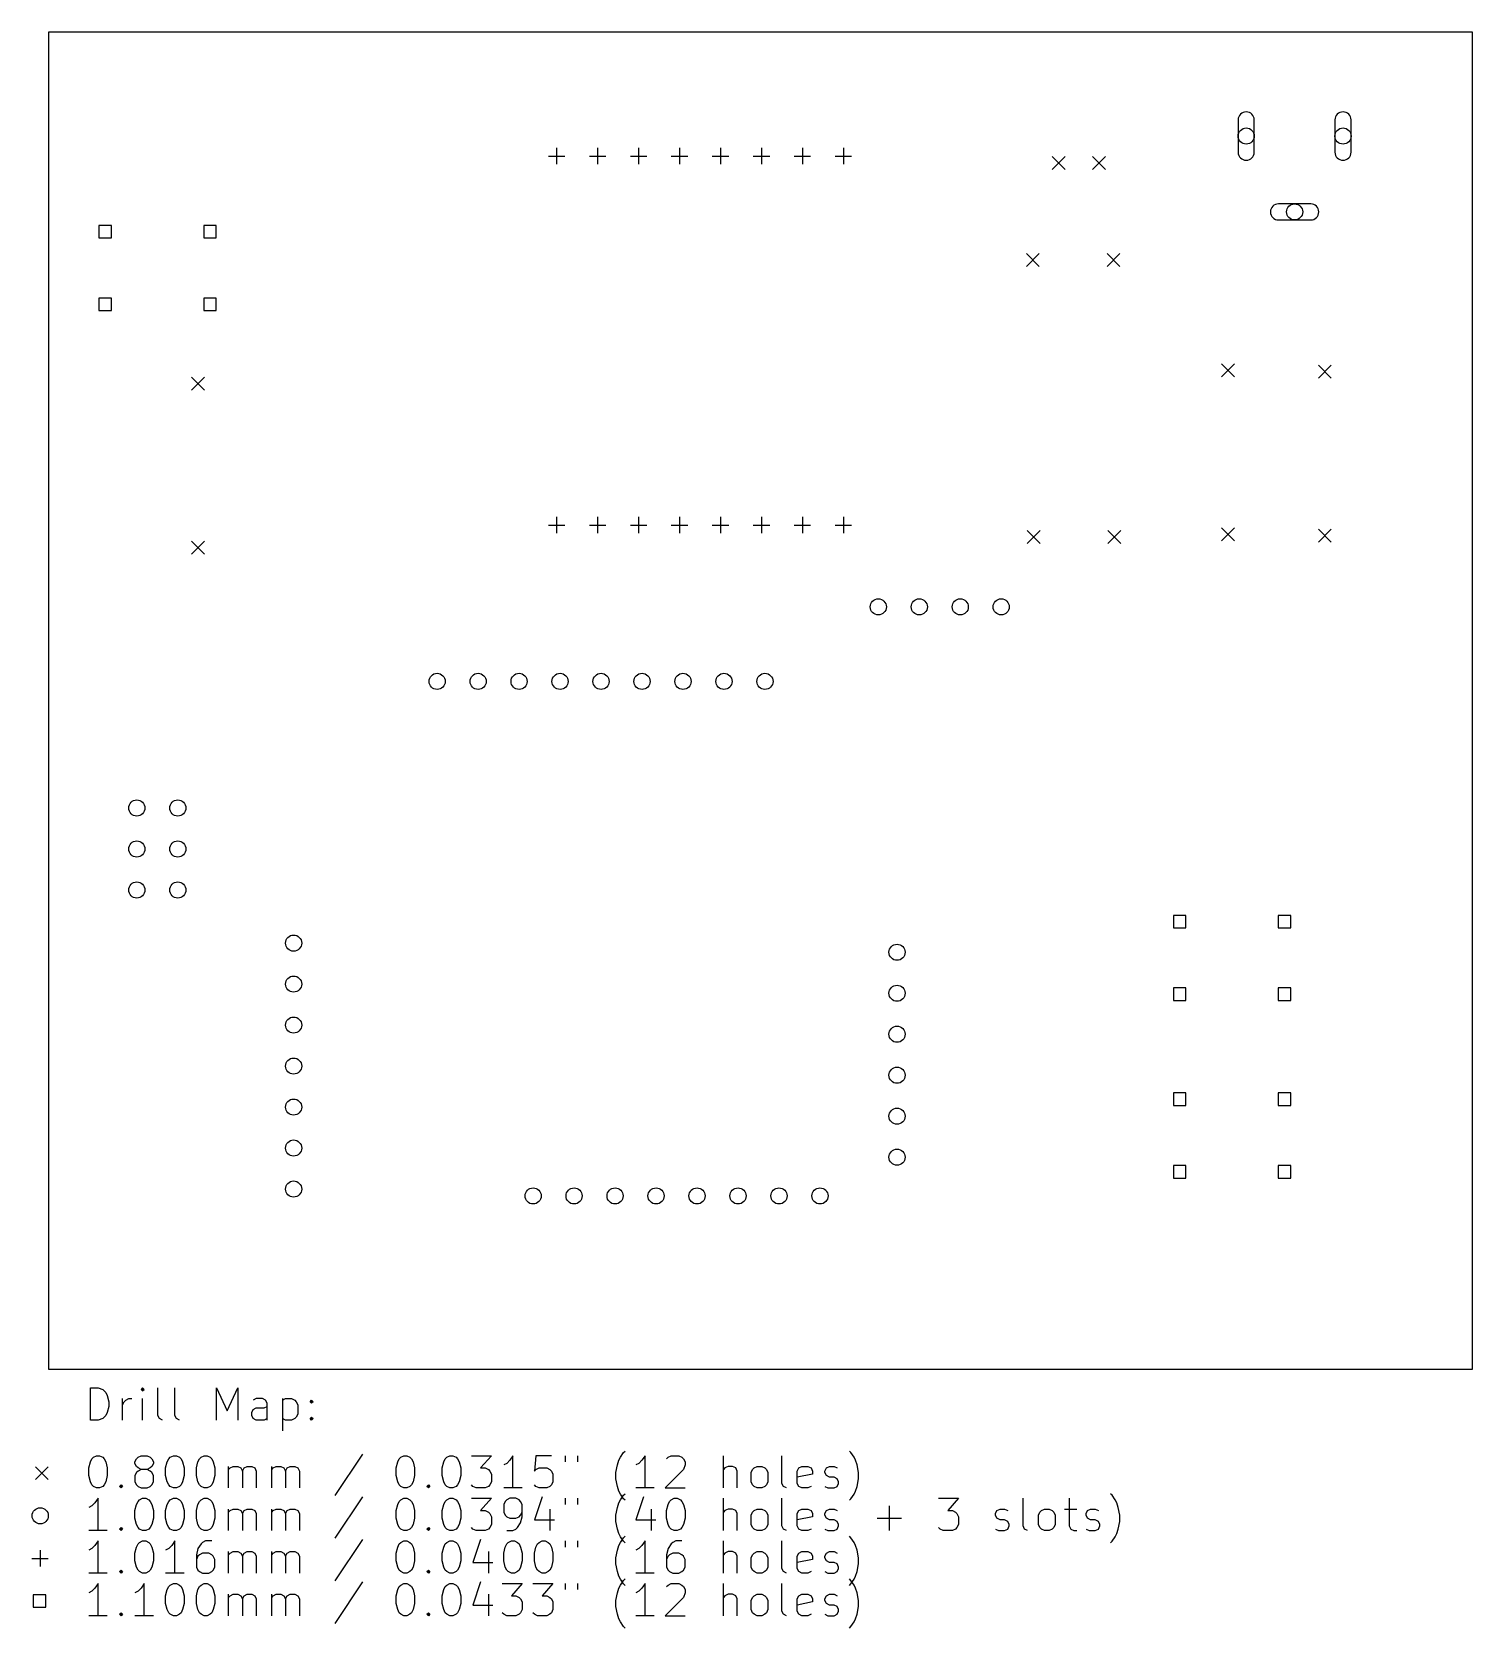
# Model space of a CAD drawing. Extents: x 48.1 to 137.3, y -181.6 to -82.7.
import ezdxf

# ---------------------------------------------------------------- set-up
doc = ezdxf.new("R2010")
doc.units = 0
doc.layers.add('BLACK', color=7, linetype='CONTINUOUS')

msp = doc.modelspace()

# ---------------------------------------------------------------- linework, layer by layer
at = {"layer": 'BLACK', "linetype": 'CONTINUOUS'}
for p, q in [((49.1, -82.7), (137.325, -82.7)), ((49.1, -165.575), (49.1, -82.7)), ((137.325, -82.7), (137.325, -165.575)), ((122.825, -88.1525), (122.825, -90.1525)), ((123.825, -90.1525), (123.825, -88.1525)), ((128.825, -88.1525), (128.825, -90.1525)), ((129.825, -90.1525), (129.825, -88.1525)), ((80.58, -89.887), (80.58, -90.903)), ((83.12, -89.887), (83.12, -90.903)), ((85.66, -89.887), (85.66, -90.903)), ((88.2, -89.887), (88.2, -90.903)), ((90.74, -89.887), (90.74, -90.903)), ((93.28, -89.887), (93.28, -90.903)), ((95.82, -89.887), (95.82, -90.903)), ((98.36, -89.887), (98.36, -90.903)), ((80.072, -90.395), (81.088, -90.395)), ((82.612, -90.395), (83.628, -90.395)), ((85.152, -90.395), (86.168, -90.395)), ((87.692, -90.395), (88.708, -90.395)), ((90.232, -90.395), (91.248, -90.395)), ((92.772, -90.395), (93.788, -90.395)), ((95.312, -90.395), (96.328, -90.395)), ((97.852, -90.395), (98.868, -90.395)), ((111.3, -90.425), (112.1, -91.225)), ((112.1, -90.425), (111.3, -91.225)), ((113.8, -90.425), (114.6, -91.225)), ((114.6, -90.425), (113.8, -91.225)), ((127.325, -93.3525), (125.325, -93.3525)), ((52.988912, -94.686088), (52.211088, -94.686088)), ((52.211088, -94.686088), (52.211088, -95.463912)), ((52.988912, -95.463912), (52.988912, -94.686088)), ((59.488912, -94.686088), (58.711088, -94.686088)), ((58.711088, -94.686088), (58.711088, -95.463912)), ((59.488912, -95.463912), (59.488912, -94.686088)), ((125.325, -94.3525), (127.325, -94.3525)), ((52.211088, -95.463912), (52.988912, -95.463912)), ((58.711088, -95.463912), (59.488912, -95.463912)), ((109.7, -96.425), (110.5, -97.225)), ((110.5, -96.425), (109.7, -97.225)), ((114.7, -96.425), (115.5, -97.225)), ((115.5, -96.425), (114.7, -97.225)), ((52.988912, -99.186088), (52.211088, -99.186088)), ((52.211088, -99.186088), (52.211088, -99.963912)), ((52.988912, -99.963912), (52.988912, -99.186088)), ((59.488912, -99.186088), (58.711088, -99.186088)), ((58.711088, -99.186088), (58.711088, -99.963912)), ((59.488912, -99.963912), (59.488912, -99.186088)), ((52.211088, -99.963912), (52.988912, -99.963912)), ((58.711088, -99.963912), (59.488912, -99.963912)), ((121.8, -103.265), (122.6, -104.065)), ((122.6, -103.265), (121.8, -104.065)), ((127.8, -103.345), (128.6, -104.145)), ((128.6, -103.345), (127.8, -104.145)), ((57.95, -104.095), (58.75, -104.895)), ((58.75, -104.095), (57.95, -104.895)), ((80.072, -113.255), (81.088, -113.255)), ((80.58, -112.747), (80.58, -113.763)), ((82.612, -113.255), (83.628, -113.255)), ((83.12, -112.747), (83.12, -113.763)), ((85.152, -113.255), (86.168, -113.255)), ((85.66, -112.747), (85.66, -113.763)), ((87.692, -113.255), (88.708, -113.255)), ((88.2, -112.747), (88.2, -113.763)), ((90.232, -113.255), (91.248, -113.255)), ((90.74, -112.747), (90.74, -113.763)), ((92.772, -113.255), (93.788, -113.255)), ((93.28, -112.747), (93.28, -113.763)), ((95.312, -113.255), (96.328, -113.255)), ((95.82, -112.747), (95.82, -113.763)), ((97.852, -113.255), (98.868, -113.255)), ((98.36, -112.747), (98.36, -113.763)), ((109.75, -113.59), (110.55, -114.39)), ((110.55, -113.59), (109.75, -114.39)), ((114.75, -113.59), (115.55, -114.39)), ((115.55, -113.59), (114.75, -114.39)), ((121.8, -113.425), (122.6, -114.225)), ((122.6, -113.425), (121.8, -114.225)), ((127.8, -113.505), (128.6, -114.305)), ((128.6, -113.505), (127.8, -114.305)), ((57.95, -114.255), (58.75, -115.055)), ((58.75, -114.255), (57.95, -115.055)), ((119.588912, -137.436088), (118.811088, -137.436088)), ((118.811088, -137.436088), (118.811088, -138.213912)), ((119.588912, -138.213912), (119.588912, -137.436088)), ((126.088912, -137.436088), (125.311088, -137.436088)), ((125.311088, -137.436088), (125.311088, -138.213912)), ((126.088912, -138.213912), (126.088912, -137.436088)), ((118.811088, -138.213912), (119.588912, -138.213912)), ((125.311088, -138.213912), (126.088912, -138.213912)), ((119.588912, -141.936088), (118.811088, -141.936088)), ((118.811088, -141.936088), (118.811088, -142.713912)), ((119.588912, -142.713912), (119.588912, -141.936088)), ((126.088912, -141.936088), (125.311088, -141.936088)), ((125.311088, -141.936088), (125.311088, -142.713912)), ((126.088912, -142.713912), (126.088912, -141.936088)), ((118.811088, -142.713912), (119.588912, -142.713912)), ((125.311088, -142.713912), (126.088912, -142.713912)), ((119.588912, -148.436088), (118.811088, -148.436088)), ((118.811088, -148.436088), (118.811088, -149.213912)), ((118.811088, -149.213912), (119.588912, -149.213912)), ((119.588912, -149.213912), (119.588912, -148.436088)), ((126.088912, -148.436088), (125.311088, -148.436088)), ((125.311088, -148.436088), (125.311088, -149.213912)), ((125.311088, -149.213912), (126.088912, -149.213912)), ((126.088912, -149.213912), (126.088912, -148.436088)), ((119.588912, -152.936088), (118.811088, -152.936088)), ((118.811088, -152.936088), (118.811088, -153.713912)), ((119.588912, -153.713912), (119.588912, -152.936088)), ((126.088912, -152.936088), (125.311088, -152.936088)), ((125.311088, -152.936088), (125.311088, -153.713912)), ((126.088912, -153.713912), (126.088912, -152.936088)), ((118.811088, -153.713912), (119.588912, -153.713912)), ((125.311088, -153.713912), (126.088912, -153.713912)), ((137.325, -165.575), (49.1, -165.575)), ((51.682768, -168.714838), (51.682768, -166.714838)), ((51.682768, -166.714838), (52.158958, -166.714838)), ((52.158958, -166.714838), (52.444673, -166.810076)), ((52.444673, -166.810076), (52.635149, -167.000552)), ((52.635149, -167.000552), (52.730387, -167.191028)), ((54.920863, -166.714838), (54.825625, -166.810076)), ((54.825625, -166.810076), (54.920863, -166.905314)), ((55.016101, -166.810076), (54.920863, -166.714838)), ((54.920863, -166.714838), (54.920863, -166.905314)), ((54.920863, -166.905314), (55.016101, -166.810076)), ((55.873244, -168.429123), (55.873244, -166.714838)), ((56.920863, -168.429123), (56.920863, -166.714838)), ((59.492292, -168.714838), (59.492292, -166.714838)), ((59.492292, -166.714838), (60.158959, -168.143409)), ((60.158959, -168.143409), (60.825625, -166.714838)), ((60.825625, -166.714838), (60.825625, -168.714838)), ((52.730387, -167.191028), (52.825625, -167.57198)), ((52.825625, -167.857695), (52.730387, -168.238647)), ((52.825625, -167.57198), (52.825625, -167.857695)), ((53.682768, -168.714838), (53.682768, -167.381504)), ((53.682768, -167.762457), (53.778006, -167.57198)), ((53.778006, -167.57198), (53.873244, -167.476742)), ((53.873244, -167.476742), (54.06372, -167.381504)), ((54.06372, -167.381504), (54.254197, -167.381504)), ((54.920863, -168.714838), (54.920863, -167.381504)), ((61.682768, -168.238647), (61.778006, -168.048171)), ((61.968482, -167.381504), (61.778006, -167.476742)), ((61.778006, -168.048171), (61.968482, -167.952933)), ((62.349435, -167.381504), (61.968482, -167.381504)), ((61.968482, -167.952933), (62.444673, -167.952933)), ((62.539911, -167.476742), (62.349435, -167.381504)), ((62.444673, -167.952933), (62.635149, -167.857695)), ((62.635149, -167.667219), (62.539911, -167.476742)), ((62.635149, -168.714838), (62.635149, -167.667219)), ((63.58753, -167.381504), (63.58753, -169.381504)), ((63.58753, -167.476742), (63.778006, -167.381504)), ((63.778006, -167.381504), (64.158959, -167.381504)), ((64.158959, -167.381504), (64.349435, -167.476742)), ((64.349435, -167.476742), (64.444673, -167.57198)), ((64.444673, -167.57198), (64.539911, -167.762457)), ((64.539911, -167.762457), (64.539911, -168.333885)), ((65.301816, -167.57198), (65.397054, -167.476742)), ((65.397054, -167.667219), (65.301816, -167.57198)), ((65.397054, -167.476742), (65.492292, -167.57198)), ((65.397054, -167.476742), (65.397054, -167.667219)), ((65.492292, -167.57198), (65.397054, -167.667219)), ((52.158958, -168.714838), (51.682768, -168.714838)), ((52.444673, -168.6196), (52.158958, -168.714838)), ((52.635149, -168.429123), (52.444673, -168.6196)), ((52.730387, -168.238647), (52.635149, -168.429123)), ((55.968482, -168.6196), (55.873244, -168.429123)), ((56.158958, -168.714838), (55.968482, -168.6196)), ((57.016101, -168.6196), (56.920863, -168.429123)), ((57.206577, -168.714838), (57.016101, -168.6196)), ((61.682768, -168.429123), (61.682768, -168.238647)), ((61.778006, -168.6196), (61.682768, -168.429123)), ((61.968482, -168.714838), (61.778006, -168.6196)), ((62.444673, -168.714838), (61.968482, -168.714838)), ((62.635149, -168.6196), (62.444673, -168.714838)), ((63.778006, -168.714838), (63.58753, -168.6196)), ((64.158959, -168.714838), (63.778006, -168.714838)), ((64.349435, -168.6196), (64.158959, -168.714838)), ((64.444673, -168.524361), (64.349435, -168.6196)), ((64.539911, -168.333885), (64.444673, -168.524361)), ((65.301816, -168.6196), (65.397054, -168.524361)), ((65.397054, -168.714838), (65.301816, -168.6196)), ((65.397054, -168.524361), (65.492292, -168.6196)), ((65.397054, -168.524361), (65.397054, -168.714838)), ((65.492292, -168.6196), (65.397054, -168.714838)), ((51.778006, -171.105314), (51.873244, -171.010076)), ((51.873244, -171.010076), (52.06372, -170.914838)), ((52.06372, -170.914838), (52.254197, -170.914838)), ((52.254197, -170.914838), (52.444673, -171.010076)), ((52.444673, -171.010076), (52.539911, -171.105314)), ((54.539911, -171.105314), (54.635149, -171.010076)), ((54.635149, -171.010076), (54.825625, -170.914838)), ((54.825625, -170.914838), (55.206578, -170.914838)), ((55.206578, -170.914838), (55.397054, -171.010076)), ((55.397054, -171.010076), (55.492292, -171.105314)), ((56.539911, -171.105314), (56.635149, -171.010076)), ((56.635149, -171.010076), (56.825625, -170.914838)), ((56.825625, -170.914838), (57.016102, -170.914838)), ((57.016102, -170.914838), (57.206578, -171.010076)), ((57.206578, -171.010076), (57.301816, -171.105314)), ((58.444673, -171.105314), (58.539911, -171.010076)), ((58.539911, -171.010076), (58.730387, -170.914838)), ((58.730387, -170.914838), (58.920864, -170.914838)), ((58.920864, -170.914838), (59.11134, -171.010076)), ((59.11134, -171.010076), (59.206578, -171.105314)), ((68.539912, -170.8196), (66.825627, -173.391028)), ((70.825627, -171.105314), (70.920865, -171.010076)), ((70.920865, -171.010076), (71.111341, -170.914838)), ((71.111341, -170.914838), (71.301818, -170.914838)), ((71.301818, -170.914838), (71.492294, -171.010076)), ((71.492294, -171.010076), (71.587532, -171.105314)), ((73.68277, -171.105314), (73.778008, -171.010076)), ((73.778008, -171.010076), (73.968484, -170.914838)), ((73.968484, -170.914838), (74.158961, -170.914838)), ((74.158961, -170.914838), (74.349437, -171.010076)), ((74.349437, -171.010076), (74.444675, -171.105314)), ((75.301818, -170.914838), (76.539913, -170.914838)), ((76.539913, -170.914838), (75.873246, -171.676742)), ((77.873246, -170.914838), (77.68277, -171.200552)), ((77.873246, -172.914838), (77.873246, -170.914838)), ((79.301818, -170.914838), (79.20658, -171.867219)), ((80.254199, -170.914838), (79.301818, -170.914838)), ((81.111342, -170.914838), (81.111342, -171.29579)), ((81.873247, -170.914838), (81.873247, -171.29579)), ((84.444676, -171.200552), (84.539914, -171.010076)), ((84.539914, -171.010076), (84.73039, -170.724361)), ((84.73039, -170.724361), (84.825629, -170.629123)), ((86.063723, -170.914838), (85.873247, -171.200552)), ((86.063723, -172.914838), (86.063723, -170.914838)), ((87.397057, -171.105314), (87.492295, -171.010076)), ((87.492295, -171.010076), (87.682771, -170.914838)), ((87.682771, -170.914838), (88.158962, -170.914838)), ((88.158962, -170.914838), (88.349438, -171.010076)), ((88.349438, -171.010076), (88.444676, -171.105314)), ((90.920867, -172.914838), (90.920867, -170.914838)), ((94.539915, -172.629123), (94.539915, -170.914838)), ((98.82563, -170.724361), (98.730392, -170.629123)), ((99.016106, -171.010076), (98.82563, -170.724361)), ((99.111344, -171.200552), (99.016106, -171.010076)), ((48.275, -171.6), (49.075, -172.4)), ((49.075, -171.6), (48.275, -172.4)), ((51.58753, -171.676742), (51.682768, -171.29579)), ((51.58753, -172.152933), (51.58753, -171.676742)), ((51.682768, -171.29579), (51.778006, -171.105314)), ((52.539911, -171.105314), (52.635149, -171.29579)), ((52.635149, -171.29579), (52.730387, -171.676742)), ((52.730387, -171.676742), (52.730387, -172.152933)), ((54.444673, -171.29579), (54.539911, -171.105314)), ((54.444673, -171.391028), (54.444673, -171.29579)), ((54.539911, -171.581504), (54.444673, -171.391028)), ((54.539911, -171.962457), (54.444673, -172.152933)), ((54.635149, -171.676742), (54.539911, -171.581504)), ((54.635149, -171.867219), (54.539911, -171.962457)), ((54.825625, -171.77198), (54.635149, -171.676742)), ((54.825625, -171.77198), (54.635149, -171.867219)), ((55.206578, -171.77198), (54.825625, -171.77198)), ((55.397054, -171.676742), (55.206578, -171.77198)), ((55.397054, -171.867219), (55.206578, -171.77198)), ((55.492292, -171.581504), (55.397054, -171.676742)), ((55.492292, -171.962457), (55.397054, -171.867219)), ((55.492292, -171.105314), (55.58753, -171.29579)), ((55.58753, -171.391028), (55.492292, -171.581504)), ((55.58753, -172.152933), (55.492292, -171.962457)), ((55.58753, -171.29579), (55.58753, -171.391028)), ((56.349435, -171.676742), (56.444673, -171.29579)), ((56.349435, -172.152933), (56.349435, -171.676742)), ((56.444673, -171.29579), (56.539911, -171.105314)), ((57.301816, -171.105314), (57.397054, -171.29579)), ((57.397054, -171.29579), (57.492292, -171.676742)), ((57.492292, -171.676742), (57.492292, -172.152933)), ((58.254197, -171.676742), (58.349435, -171.29579)), ((58.254197, -172.152933), (58.254197, -171.676742)), ((58.349435, -171.29579), (58.444673, -171.105314)), ((59.206578, -171.105314), (59.301816, -171.29579)), ((59.301816, -171.29579), (59.397054, -171.676742)), ((59.397054, -171.676742), (59.397054, -172.152933)), ((60.254197, -172.914838), (60.254197, -171.581504)), ((60.254197, -171.77198), (60.349435, -171.676742)), ((60.349435, -171.676742), (60.539911, -171.581504)), ((60.539911, -171.581504), (60.825626, -171.581504)), ((60.825626, -171.581504), (61.016102, -171.676742)), ((61.016102, -171.676742), (61.11134, -171.867219)), ((61.11134, -171.867219), (61.206578, -171.676742)), ((61.11134, -171.867219), (61.11134, -172.914838)), ((61.206578, -171.676742), (61.397054, -171.581504)), ((61.397054, -171.581504), (61.682768, -171.581504)), ((61.682768, -171.581504), (61.873245, -171.676742)), ((61.873245, -171.676742), (61.968483, -171.867219)), ((61.968483, -171.867219), (61.968483, -172.914838)), ((62.920864, -172.914838), (62.920864, -171.581504)), ((62.920864, -171.77198), (63.016102, -171.676742)), ((63.016102, -171.676742), (63.206578, -171.581504)), ((63.206578, -171.581504), (63.492293, -171.581504)), ((63.492293, -171.581504), (63.682769, -171.676742)), ((63.682769, -171.676742), (63.778007, -171.867219)), ((63.778007, -171.867219), (63.873245, -171.676742)), ((63.778007, -171.867219), (63.778007, -172.914838)), ((63.873245, -171.676742), (64.063721, -171.581504)), ((64.063721, -171.581504), (64.349435, -171.581504)), ((64.349435, -171.581504), (64.539912, -171.676742)), ((64.539912, -171.676742), (64.63515, -171.867219)), ((64.63515, -171.867219), (64.63515, -172.914838)), ((70.635151, -171.676742), (70.730389, -171.29579)), ((70.635151, -172.152933), (70.635151, -171.676742)), ((70.730389, -171.29579), (70.825627, -171.105314)), ((71.587532, -171.105314), (71.68277, -171.29579)), ((71.68277, -171.29579), (71.778008, -171.676742)), ((71.778008, -171.676742), (71.778008, -172.152933)), ((73.492294, -171.676742), (73.587532, -171.29579)), ((73.492294, -172.152933), (73.492294, -171.676742)), ((73.587532, -171.29579), (73.68277, -171.105314)), ((74.444675, -171.105314), (74.539913, -171.29579)), ((74.539913, -171.29579), (74.635151, -171.676742)), ((74.635151, -171.676742), (74.635151, -172.152933)), ((75.873246, -171.676742), (76.158961, -171.676742)), ((76.158961, -171.676742), (76.349437, -171.77198)), ((76.349437, -171.77198), (76.444675, -171.867219)), ((76.444675, -171.867219), (76.539913, -172.057695)), ((76.539913, -172.057695), (76.539913, -172.533885)), ((77.492294, -171.391028), (77.301818, -171.486266)), ((77.68277, -171.200552), (77.492294, -171.391028)), ((79.20658, -171.867219), (79.301818, -171.77198)), ((79.301818, -171.77198), (79.492294, -171.676742)), ((79.492294, -171.676742), (79.968485, -171.676742)), ((79.968485, -171.676742), (80.158961, -171.77198)), ((80.158961, -171.77198), (80.254199, -171.867219)), ((80.254199, -171.867219), (80.349437, -172.057695)), ((80.349437, -172.057695), (80.349437, -172.533885)), ((84.2542, -171.962457), (84.349438, -171.486266)), ((84.2542, -172.343409), (84.2542, -171.962457)), ((84.349438, -171.486266), (84.444676, -171.200552)), ((85.682771, -171.391028), (85.492295, -171.486266)), ((85.873247, -171.200552), (85.682771, -171.391028)), ((88.444676, -171.77198), (87.301819, -172.914838)), ((88.444676, -171.105314), (88.539914, -171.29579)), ((88.539914, -171.486266), (88.444676, -171.77198)), ((88.539914, -171.29579), (88.539914, -171.486266)), ((91.016105, -171.676742), (90.920867, -171.77198)), ((91.206581, -171.581504), (91.016105, -171.676742)), ((91.492296, -171.581504), (91.206581, -171.581504)), ((91.682772, -171.676742), (91.492296, -171.581504)), ((91.77801, -171.867219), (91.682772, -171.676742)), ((91.77801, -172.914838), (91.77801, -171.867219)), ((92.635153, -171.962457), (92.730391, -171.77198)), ((92.635153, -172.533885), (92.635153, -171.962457)), ((92.730391, -171.77198), (92.825629, -171.676742)), ((92.825629, -171.676742), (93.016105, -171.581504)), ((93.016105, -171.581504), (93.30182, -171.581504)), ((93.30182, -171.581504), (93.492296, -171.676742)), ((93.492296, -171.676742), (93.587534, -171.77198)), ((93.587534, -171.77198), (93.682772, -171.962457)), ((93.682772, -171.962457), (93.682772, -172.533885)), ((95.492296, -171.867219), (95.587534, -171.676742)), ((95.492296, -172.629123), (95.492296, -171.867219)), ((96.444677, -172.057695), (95.492296, -172.248171)), ((95.587534, -171.676742), (95.77801, -171.581504)), ((95.77801, -171.581504), (96.158963, -171.581504)), ((96.158963, -171.581504), (96.349439, -171.676742)), ((96.349439, -171.676742), (96.444677, -171.867219)), ((96.444677, -171.867219), (96.444677, -172.057695)), ((97.206582, -171.867219), (97.30182, -171.676742)), ((97.206582, -171.962457), (97.206582, -171.867219)), ((97.30182, -172.152933), (97.206582, -171.962457)), ((97.30182, -171.676742), (97.492296, -171.581504)), ((97.492296, -171.581504), (97.77801, -171.581504)), ((97.77801, -171.581504), (97.968487, -171.676742)), ((99.206582, -171.486266), (99.111344, -171.200552)), ((99.30182, -171.962457), (99.206582, -171.486266)), ((99.30182, -172.343409), (99.30182, -171.962457)), ((51.682768, -172.533885), (51.58753, -172.152933)), ((51.778006, -172.724361), (51.682768, -172.533885)), ((51.873244, -172.8196), (51.778006, -172.724361)), ((52.06372, -172.914838), (51.873244, -172.8196)), ((52.254197, -172.914838), (52.06372, -172.914838)), ((52.444673, -172.8196), (52.254197, -172.914838)), ((52.539911, -172.724361), (52.444673, -172.8196)), ((52.635149, -172.533885), (52.539911, -172.724361)), ((52.730387, -172.152933), (52.635149, -172.533885)), ((53.492292, -172.8196), (53.58753, -172.724361)), ((53.58753, -172.914838), (53.492292, -172.8196)), ((53.58753, -172.724361), (53.682768, -172.8196)), ((53.58753, -172.724361), (53.58753, -172.914838)), ((53.682768, -172.8196), (53.58753, -172.914838)), ((54.444673, -172.152933), (54.444673, -172.533885)), ((54.444673, -172.533885), (54.539911, -172.724361)), ((54.539911, -172.724361), (54.635149, -172.8196)), ((54.635149, -172.8196), (54.825625, -172.914838)), ((54.825625, -172.914838), (55.206578, -172.914838)), ((55.206578, -172.914838), (55.397054, -172.8196)), ((55.397054, -172.8196), (55.492292, -172.724361)), ((55.492292, -172.724361), (55.58753, -172.533885)), ((55.58753, -172.533885), (55.58753, -172.152933)), ((56.444673, -172.533885), (56.349435, -172.152933)), ((56.539911, -172.724361), (56.444673, -172.533885)), ((56.635149, -172.8196), (56.539911, -172.724361)), ((56.825625, -172.914838), (56.635149, -172.8196)), ((57.016102, -172.914838), (56.825625, -172.914838)), ((57.206578, -172.8196), (57.016102, -172.914838)), ((57.301816, -172.724361), (57.206578, -172.8196)), ((57.397054, -172.533885), (57.301816, -172.724361)), ((57.492292, -172.152933), (57.397054, -172.533885)), ((58.349435, -172.533885), (58.254197, -172.152933)), ((58.444673, -172.724361), (58.349435, -172.533885)), ((58.539911, -172.8196), (58.444673, -172.724361)), ((58.730387, -172.914838), (58.539911, -172.8196)), ((58.920864, -172.914838), (58.730387, -172.914838)), ((59.11134, -172.8196), (58.920864, -172.914838)), ((59.206578, -172.724361), (59.11134, -172.8196)), ((59.301816, -172.533885), (59.206578, -172.724361)), ((59.397054, -172.152933), (59.301816, -172.533885)), ((70.730389, -172.533885), (70.635151, -172.152933)), ((70.825627, -172.724361), (70.730389, -172.533885)), ((70.920865, -172.8196), (70.825627, -172.724361)), ((71.111341, -172.914838), (70.920865, -172.8196)), ((71.301818, -172.914838), (71.111341, -172.914838)), ((71.492294, -172.8196), (71.301818, -172.914838)), ((71.587532, -172.724361), (71.492294, -172.8196)), ((71.68277, -172.533885), (71.587532, -172.724361)), ((71.778008, -172.152933), (71.68277, -172.533885)), ((72.539913, -172.8196), (72.635151, -172.724361)), ((72.635151, -172.914838), (72.539913, -172.8196)), ((72.635151, -172.724361), (72.730389, -172.8196)), ((72.635151, -172.724361), (72.635151, -172.914838)), ((72.730389, -172.8196), (72.635151, -172.914838)), ((73.587532, -172.533885), (73.492294, -172.152933)), ((73.68277, -172.724361), (73.587532, -172.533885)), ((73.778008, -172.8196), (73.68277, -172.724361)), ((73.968484, -172.914838), (73.778008, -172.8196)), ((74.158961, -172.914838), (73.968484, -172.914838)), ((74.349437, -172.8196), (74.158961, -172.914838)), ((74.444675, -172.724361), (74.349437, -172.8196)), ((74.539913, -172.533885), (74.444675, -172.724361)), ((74.635151, -172.152933), (74.539913, -172.533885)), ((75.397056, -172.8196), (75.301818, -172.724361)), ((75.587532, -172.914838), (75.397056, -172.8196)), ((76.158961, -172.914838), (75.587532, -172.914838)), ((76.349437, -172.8196), (76.158961, -172.914838)), ((76.444675, -172.724361), (76.349437, -172.8196)), ((76.539913, -172.533885), (76.444675, -172.724361)), ((78.444675, -172.914838), (77.301818, -172.914838)), ((79.301818, -172.8196), (79.20658, -172.724361)), ((79.492294, -172.914838), (79.301818, -172.8196)), ((79.968485, -172.914838), (79.492294, -172.914838)), ((80.158961, -172.8196), (79.968485, -172.914838)), ((80.254199, -172.724361), (80.158961, -172.8196)), ((80.349437, -172.533885), (80.254199, -172.724361)), ((84.349438, -172.8196), (84.2542, -172.343409)), ((84.444676, -173.105314), (84.349438, -172.8196)), ((86.635152, -172.914838), (85.492295, -172.914838)), ((87.301819, -172.914838), (88.539914, -172.914838)), ((92.730391, -172.724361), (92.635153, -172.533885)), ((92.825629, -172.8196), (92.730391, -172.724361)), ((93.016105, -172.914838), (92.825629, -172.8196)), ((93.30182, -172.914838), (93.016105, -172.914838)), ((93.492296, -172.8196), (93.30182, -172.914838)), ((93.587534, -172.724361), (93.492296, -172.8196)), ((93.682772, -172.533885), (93.587534, -172.724361)), ((94.635153, -172.8196), (94.539915, -172.629123)), ((94.825629, -172.914838), (94.635153, -172.8196)), ((95.587534, -172.8196), (95.492296, -172.629123)), ((95.77801, -172.914838), (95.587534, -172.8196)), ((96.158963, -172.914838), (95.77801, -172.914838)), ((96.349439, -172.8196), (96.158963, -172.914838)), ((97.206582, -172.8196), (97.397058, -172.914838)), ((97.492296, -172.248171), (97.30182, -172.152933)), ((97.397058, -172.914838), (97.77801, -172.914838)), ((97.77801, -172.248171), (97.492296, -172.248171)), ((97.968487, -172.343409), (97.77801, -172.248171)), ((97.77801, -172.914838), (97.968487, -172.8196)), ((98.063725, -172.533885), (97.968487, -172.343409)), ((97.968487, -172.8196), (98.063725, -172.629123)), ((98.063725, -172.629123), (98.063725, -172.533885)), ((99.111344, -173.105314), (99.206582, -172.8196)), ((99.206582, -172.8196), (99.30182, -172.343409)), ((51.778006, -174.031028), (51.58753, -174.126266)), ((51.968482, -173.840552), (51.778006, -174.031028)), ((52.158958, -173.554838), (51.968482, -173.840552)), ((52.158958, -175.554838), (52.158958, -173.554838)), ((54.444673, -174.316742), (54.539911, -173.93579)), ((54.539911, -173.93579), (54.635149, -173.745314)), ((54.635149, -173.745314), (54.730387, -173.650076)), ((54.730387, -173.650076), (54.920863, -173.554838)), ((54.920863, -173.554838), (55.11134, -173.554838)), ((55.11134, -173.554838), (55.301816, -173.650076)), ((55.301816, -173.650076), (55.397054, -173.745314)), ((55.397054, -173.745314), (55.492292, -173.93579)), ((55.492292, -173.93579), (55.58753, -174.316742)), ((56.349435, -174.316742), (56.444673, -173.93579)), ((56.444673, -173.93579), (56.539911, -173.745314)), ((56.539911, -173.745314), (56.635149, -173.650076)), ((56.635149, -173.650076), (56.825625, -173.554838)), ((56.825625, -173.554838), (57.016102, -173.554838)), ((57.016102, -173.554838), (57.206578, -173.650076)), ((57.206578, -173.650076), (57.301816, -173.745314)), ((57.301816, -173.745314), (57.397054, -173.93579)), ((57.397054, -173.93579), (57.492292, -174.316742)), ((58.254197, -174.316742), (58.349435, -173.93579)), ((58.349435, -173.93579), (58.444673, -173.745314)), ((58.444673, -173.745314), (58.539911, -173.650076)), ((58.539911, -173.650076), (58.730387, -173.554838)), ((58.730387, -173.554838), (58.920864, -173.554838)), ((58.920864, -173.554838), (59.11134, -173.650076)), ((59.11134, -173.650076), (59.206578, -173.745314)), ((59.206578, -173.745314), (59.301816, -173.93579)), ((59.301816, -173.93579), (59.397054, -174.316742)), ((68.539912, -173.4596), (66.825627, -176.031028)), ((70.635151, -174.316742), (70.730389, -173.93579)), ((70.730389, -173.93579), (70.825627, -173.745314)), ((70.825627, -173.745314), (70.920865, -173.650076)), ((70.920865, -173.650076), (71.111341, -173.554838)), ((71.111341, -173.554838), (71.301818, -173.554838)), ((71.301818, -173.554838), (71.492294, -173.650076)), ((71.492294, -173.650076), (71.587532, -173.745314)), ((71.587532, -173.745314), (71.68277, -173.93579)), ((71.68277, -173.93579), (71.778008, -174.316742)), ((73.492294, -174.316742), (73.587532, -173.93579)), ((73.587532, -173.93579), (73.68277, -173.745314)), ((73.68277, -173.745314), (73.778008, -173.650076)), ((73.778008, -173.650076), (73.968484, -173.554838)), ((73.968484, -173.554838), (74.158961, -173.554838)), ((74.158961, -173.554838), (74.349437, -173.650076)), ((74.349437, -173.650076), (74.444675, -173.745314)), ((74.444675, -173.745314), (74.539913, -173.93579)), ((74.539913, -173.93579), (74.635151, -174.316742)), ((75.301818, -173.554838), (76.539913, -173.554838)), ((76.539913, -173.554838), (75.873246, -174.316742)), ((77.397056, -173.745314), (77.301818, -173.93579)), ((77.301818, -173.93579), (77.301818, -174.41198)), ((77.492294, -173.650076), (77.397056, -173.745314)), ((77.68277, -173.554838), (77.492294, -173.650076)), ((78.063723, -173.554838), (77.68277, -173.554838)), ((78.254199, -173.650076), (78.063723, -173.554838)), ((78.349437, -173.745314), (78.254199, -173.650076)), ((78.444675, -173.93579), (78.349437, -173.745314)), ((78.444675, -174.697695), (78.444675, -173.93579)), ((79.68277, -173.4596), (79.20658, -174.888171)), ((81.111342, -173.554838), (81.111342, -173.93579)), ((81.873247, -173.554838), (81.873247, -173.93579)), ((84.349438, -174.126266), (84.444676, -173.840552)), ((84.539914, -173.29579), (84.444676, -173.105314)), ((84.444676, -173.840552), (84.539914, -173.650076)), ((84.73039, -173.581504), (84.539914, -173.29579)), ((84.539914, -173.650076), (84.73039, -173.364361)), ((84.73039, -173.364361), (84.825629, -173.269123)), ((84.825629, -173.676742), (84.73039, -173.581504)), ((85.968485, -173.4596), (85.492295, -174.888171)), ((87.397057, -174.316742), (87.492295, -173.93579)), ((87.492295, -173.93579), (87.587533, -173.745314)), ((87.587533, -173.745314), (87.682771, -173.650076)), ((87.682771, -173.650076), (87.873247, -173.554838)), ((87.873247, -173.554838), (88.063724, -173.554838)), ((88.063724, -173.554838), (88.2542, -173.650076)), ((88.2542, -173.650076), (88.349438, -173.745314)), ((88.349438, -173.745314), (88.444676, -173.93579)), ((88.444676, -173.93579), (88.539914, -174.316742)), ((90.920867, -175.554838), (90.920867, -173.554838)), ((94.539915, -175.269123), (94.539915, -173.554838)), ((98.730392, -173.676742), (98.82563, -173.581504)), ((98.82563, -173.581504), (99.016106, -173.29579)), ((99.016106, -173.29579), (99.111344, -173.105314)), ((101.206583, -175.554838), (101.206583, -174.031028)), ((104.254202, -173.554838), (105.492297, -173.554838)), ((105.492297, -173.554838), (104.82563, -174.316742)), ((109.492298, -175.269123), (109.492298, -173.554838)), ((112.349441, -173.554838), (112.349441, -175.269123)), ((115.016108, -173.364361), (114.92087, -173.269123)), ((115.206584, -173.650076), (115.016108, -173.364361)), ((115.301822, -173.840552), (115.206584, -173.650076)), ((115.39706, -174.126266), (115.301822, -173.840552)), ((54.444673, -174.792933), (54.444673, -174.316742)), ((54.539911, -175.173885), (54.444673, -174.792933)), ((55.58753, -174.792933), (55.492292, -175.173885)), ((55.58753, -174.316742), (55.58753, -174.792933)), ((56.349435, -174.792933), (56.349435, -174.316742)), ((56.444673, -175.173885), (56.349435, -174.792933)), ((57.492292, -174.792933), (57.397054, -175.173885)), ((57.492292, -174.316742), (57.492292, -174.792933)), ((58.254197, -174.792933), (58.254197, -174.316742)), ((58.349435, -175.173885), (58.254197, -174.792933)), ((59.397054, -174.792933), (59.301816, -175.173885)), ((59.397054, -174.316742), (59.397054, -174.792933)), ((60.254197, -175.554838), (60.254197, -174.221504)), ((60.254197, -174.41198), (60.349435, -174.316742)), ((60.349435, -174.316742), (60.539911, -174.221504)), ((60.539911, -174.221504), (60.825626, -174.221504)), ((60.825626, -174.221504), (61.016102, -174.316742)), ((61.016102, -174.316742), (61.11134, -174.507219)), ((61.11134, -174.507219), (61.206578, -174.316742)), ((61.11134, -174.507219), (61.11134, -175.554838)), ((61.206578, -174.316742), (61.397054, -174.221504)), ((61.397054, -174.221504), (61.682768, -174.221504)), ((61.682768, -174.221504), (61.873245, -174.316742)), ((61.873245, -174.316742), (61.968483, -174.507219)), ((61.968483, -174.507219), (61.968483, -175.554838)), ((62.920864, -175.554838), (62.920864, -174.221504)), ((62.920864, -174.41198), (63.016102, -174.316742)), ((63.016102, -174.316742), (63.206578, -174.221504)), ((63.206578, -174.221504), (63.492293, -174.221504)), ((63.492293, -174.221504), (63.682769, -174.316742)), ((63.682769, -174.316742), (63.778007, -174.507219)), ((63.778007, -174.507219), (63.873245, -174.316742)), ((63.778007, -174.507219), (63.778007, -175.554838)), ((63.873245, -174.316742), (64.063721, -174.221504)), ((64.063721, -174.221504), (64.349435, -174.221504)), ((64.349435, -174.221504), (64.539912, -174.316742)), ((64.539912, -174.316742), (64.63515, -174.507219)), ((64.63515, -174.507219), (64.63515, -175.554838)), ((70.635151, -174.792933), (70.635151, -174.316742)), ((70.730389, -175.173885), (70.635151, -174.792933)), ((71.778008, -174.792933), (71.68277, -175.173885)), ((71.778008, -174.316742), (71.778008, -174.792933)), ((73.492294, -174.792933), (73.492294, -174.316742)), ((73.587532, -175.173885), (73.492294, -174.792933)), ((74.635151, -174.792933), (74.539913, -175.173885)), ((74.635151, -174.316742), (74.635151, -174.792933)), ((75.873246, -174.316742), (76.158961, -174.316742)), ((76.158961, -174.316742), (76.349437, -174.41198)), ((76.349437, -174.41198), (76.444675, -174.507219)), ((76.444675, -174.507219), (76.539913, -174.697695)), ((76.539913, -174.697695), (76.539913, -175.173885)), ((77.301818, -174.41198), (77.397056, -174.602457)), ((77.397056, -174.602457), (77.492294, -174.697695)), ((77.492294, -174.697695), (77.68277, -174.792933)), ((77.68277, -174.792933), (78.063723, -174.792933)), ((78.063723, -174.792933), (78.254199, -174.697695)), ((78.254199, -174.697695), (78.349437, -174.602457)), ((78.349437, -174.602457), (78.444675, -174.41198)), ((78.349437, -175.078647), (78.444675, -174.697695)), ((79.20658, -174.888171), (80.444675, -174.888171)), ((80.158961, -174.221504), (80.158961, -175.554838)), ((84.2542, -174.602457), (84.349438, -174.126266)), ((84.2542, -174.983409), (84.2542, -174.602457)), ((84.349438, -175.4596), (84.2542, -174.983409)), ((85.492295, -174.888171), (86.73039, -174.888171)), ((86.444676, -174.221504), (86.444676, -175.554838)), ((87.397057, -174.792933), (87.397057, -174.316742)), ((87.492295, -175.173885), (87.397057, -174.792933)), ((88.539914, -174.792933), (88.444676, -175.173885)), ((88.539914, -174.316742), (88.539914, -174.792933)), ((91.016105, -174.316742), (90.920867, -174.41198)), ((91.206581, -174.221504), (91.016105, -174.316742)), ((91.492296, -174.221504), (91.206581, -174.221504)), ((91.682772, -174.316742), (91.492296, -174.221504)), ((91.77801, -174.507219), (91.682772, -174.316742)), ((91.77801, -175.554838), (91.77801, -174.507219)), ((92.635153, -174.602457), (92.730391, -174.41198)), ((92.635153, -175.173885), (92.635153, -174.602457)), ((92.730391, -174.41198), (92.825629, -174.316742)), ((92.825629, -174.316742), (93.016105, -174.221504)), ((93.016105, -174.221504), (93.30182, -174.221504)), ((93.30182, -174.221504), (93.492296, -174.316742)), ((93.492296, -174.316742), (93.587534, -174.41198)), ((93.587534, -174.41198), (93.682772, -174.602457)), ((93.682772, -174.602457), (93.682772, -175.173885)), ((95.492296, -174.507219), (95.587534, -174.316742)), ((95.492296, -175.269123), (95.492296, -174.507219)), ((96.444677, -174.697695), (95.492296, -174.888171)), ((95.587534, -174.316742), (95.77801, -174.221504)), ((95.77801, -174.221504), (96.158963, -174.221504)), ((96.158963, -174.221504), (96.349439, -174.316742)), ((96.349439, -174.316742), (96.444677, -174.507219)), ((96.444677, -174.507219), (96.444677, -174.697695)), ((97.206582, -174.507219), (97.30182, -174.316742)), ((97.206582, -174.602457), (97.206582, -174.507219)), ((97.30182, -174.792933), (97.206582, -174.602457)), ((97.30182, -174.316742), (97.492296, -174.221504)), ((97.492296, -174.888171), (97.30182, -174.792933)), ((97.492296, -174.221504), (97.77801, -174.221504)), ((97.77801, -174.888171), (97.492296, -174.888171)), ((97.77801, -174.221504), (97.968487, -174.316742)), ((97.968487, -174.983409), (97.77801, -174.888171)), ((98.063725, -175.173885), (97.968487, -174.983409)), ((100.444678, -174.792933), (101.968488, -174.792933)), ((104.82563, -174.316742), (105.111345, -174.316742)), ((105.111345, -174.316742), (105.301821, -174.41198)), ((105.301821, -174.41198), (105.397059, -174.507219)), ((105.397059, -174.507219), (105.492297, -174.697695)), ((105.492297, -174.697695), (105.492297, -175.173885)), ((107.778012, -174.507219), (107.87325, -174.316742)), ((107.778012, -174.602457), (107.778012, -174.507219)), ((107.87325, -174.792933), (107.778012, -174.602457)), ((107.87325, -174.316742), (108.063726, -174.221504)), ((108.063726, -174.888171), (107.87325, -174.792933)), ((108.063726, -174.221504), (108.34944, -174.221504)), ((108.34944, -174.888171), (108.063726, -174.888171)), ((108.34944, -174.221504), (108.539917, -174.316742)), ((108.539917, -174.983409), (108.34944, -174.888171)), ((108.635155, -175.173885), (108.539917, -174.983409)), ((110.444679, -174.602457), (110.539917, -174.41198)), ((110.444679, -175.173885), (110.444679, -174.602457)), ((110.539917, -174.41198), (110.635155, -174.316742)), ((110.635155, -174.316742), (110.825631, -174.221504)), ((110.825631, -174.221504), (111.111346, -174.221504)), ((111.111346, -174.221504), (111.301822, -174.316742)), ((111.301822, -174.316742), (111.39706, -174.41198)), ((111.39706, -174.41198), (111.492298, -174.602457)), ((111.492298, -174.602457), (111.492298, -175.173885)), ((112.063727, -174.221504), (112.825631, -174.221504)), ((113.39706, -174.507219), (113.492298, -174.316742)), ((113.39706, -174.602457), (113.39706, -174.507219)), ((113.492298, -174.792933), (113.39706, -174.602457)), ((113.492298, -174.316742), (113.682774, -174.221504)), ((113.682774, -174.888171), (113.492298, -174.792933)), ((113.682774, -174.221504), (113.968488, -174.221504)), ((113.968488, -174.888171), (113.682774, -174.888171)), ((113.968488, -174.221504), (114.158965, -174.316742)), ((114.158965, -174.983409), (113.968488, -174.888171)), ((114.254203, -175.173885), (114.158965, -174.983409)), ((115.492298, -174.602457), (115.39706, -174.126266)), ((115.39706, -175.4596), (115.492298, -174.983409)), ((115.492298, -174.983409), (115.492298, -174.602457)), ((52.730387, -175.554838), (51.58753, -175.554838)), ((53.492292, -175.4596), (53.58753, -175.364361)), ((53.58753, -175.554838), (53.492292, -175.4596)), ((53.58753, -175.364361), (53.682768, -175.4596)), ((53.58753, -175.364361), (53.58753, -175.554838)), ((53.682768, -175.4596), (53.58753, -175.554838)), ((54.635149, -175.364361), (54.539911, -175.173885)), ((54.730387, -175.4596), (54.635149, -175.364361)), ((54.920863, -175.554838), (54.730387, -175.4596)), ((55.11134, -175.554838), (54.920863, -175.554838)), ((55.301816, -175.4596), (55.11134, -175.554838)), ((55.397054, -175.364361), (55.301816, -175.4596)), ((55.492292, -175.173885), (55.397054, -175.364361)), ((56.539911, -175.364361), (56.444673, -175.173885)), ((56.635149, -175.4596), (56.539911, -175.364361)), ((56.825625, -175.554838), (56.635149, -175.4596)), ((57.016102, -175.554838), (56.825625, -175.554838)), ((57.206578, -175.4596), (57.016102, -175.554838)), ((57.301816, -175.364361), (57.206578, -175.4596)), ((57.397054, -175.173885), (57.301816, -175.364361)), ((58.444673, -175.364361), (58.349435, -175.173885)), ((58.539911, -175.4596), (58.444673, -175.364361)), ((58.730387, -175.554838), (58.539911, -175.4596)), ((58.920864, -175.554838), (58.730387, -175.554838)), ((59.11134, -175.4596), (58.920864, -175.554838)), ((59.206578, -175.364361), (59.11134, -175.4596)), ((59.301816, -175.173885), (59.206578, -175.364361)), ((70.825627, -175.364361), (70.730389, -175.173885)), ((70.920865, -175.4596), (70.825627, -175.364361)), ((71.111341, -175.554838), (70.920865, -175.4596)), ((71.301818, -175.554838), (71.111341, -175.554838)), ((71.492294, -175.4596), (71.301818, -175.554838)), ((71.587532, -175.364361), (71.492294, -175.4596)), ((71.68277, -175.173885), (71.587532, -175.364361)), ((72.539913, -175.4596), (72.635151, -175.364361)), ((72.635151, -175.554838), (72.539913, -175.4596)), ((72.635151, -175.364361), (72.730389, -175.4596)), ((72.635151, -175.364361), (72.635151, -175.554838)), ((72.730389, -175.4596), (72.635151, -175.554838)), ((73.68277, -175.364361), (73.587532, -175.173885)), ((73.778008, -175.4596), (73.68277, -175.364361)), ((73.968484, -175.554838), (73.778008, -175.4596)), ((74.158961, -175.554838), (73.968484, -175.554838)), ((74.349437, -175.4596), (74.158961, -175.554838)), ((74.444675, -175.364361), (74.349437, -175.4596)), ((74.539913, -175.173885), (74.444675, -175.364361)), ((75.397056, -175.4596), (75.301818, -175.364361)), ((75.587532, -175.554838), (75.397056, -175.4596)), ((76.158961, -175.554838), (75.587532, -175.554838)), ((76.349437, -175.4596), (76.158961, -175.554838)), ((76.444675, -175.364361), (76.349437, -175.4596)), ((76.539913, -175.173885), (76.444675, -175.364361)), ((77.492294, -175.554838), (77.873246, -175.554838)), ((77.873246, -175.554838), (78.063723, -175.4596)), ((78.063723, -175.4596), (78.158961, -175.364361)), ((78.158961, -175.364361), (78.349437, -175.078647)), ((84.444676, -175.745314), (84.349438, -175.4596)), ((84.539914, -175.93579), (84.444676, -175.745314)), ((84.73039, -176.221504), (84.539914, -175.93579)), ((84.539914, -176.290076), (84.73039, -176.004361)), ((84.73039, -176.004361), (84.825629, -175.909123)), ((87.587533, -175.364361), (87.492295, -175.173885)), ((87.682771, -175.4596), (87.587533, -175.364361)), ((87.873247, -175.554838), (87.682771, -175.4596)), ((88.063724, -175.554838), (87.873247, -175.554838)), ((88.2542, -175.4596), (88.063724, -175.554838)), ((88.349438, -175.364361), (88.2542, -175.4596)), ((88.444676, -175.173885), (88.349438, -175.364361)), ((92.730391, -175.364361), (92.635153, -175.173885)), ((92.825629, -175.4596), (92.730391, -175.364361)), ((93.016105, -175.554838), (92.825629, -175.4596)), ((93.30182, -175.554838), (93.016105, -175.554838)), ((93.492296, -175.4596), (93.30182, -175.554838)), ((93.587534, -175.364361), (93.492296, -175.4596)), ((93.682772, -175.173885), (93.587534, -175.364361)), ((94.635153, -175.4596), (94.539915, -175.269123)), ((94.825629, -175.554838), (94.635153, -175.4596)), ((95.587534, -175.4596), (95.492296, -175.269123)), ((95.77801, -175.554838), (95.587534, -175.4596)), ((96.158963, -175.554838), (95.77801, -175.554838)), ((96.349439, -175.4596), (96.158963, -175.554838)), ((97.206582, -175.4596), (97.397058, -175.554838)), ((97.397058, -175.554838), (97.77801, -175.554838)), ((97.77801, -175.554838), (97.968487, -175.4596)), ((97.968487, -175.4596), (98.063725, -175.269123)), ((98.063725, -175.269123), (98.063725, -175.173885)), ((98.82563, -176.004361), (98.730392, -175.909123)), ((99.016106, -176.290076), (98.82563, -176.004361)), ((104.34944, -175.4596), (104.254202, -175.364361)), ((104.539916, -175.554838), (104.34944, -175.4596)), ((105.111345, -175.554838), (104.539916, -175.554838)), ((105.301821, -175.4596), (105.111345, -175.554838)), ((105.397059, -175.364361), (105.301821, -175.4596)), ((105.492297, -175.173885), (105.397059, -175.364361)), ((107.778012, -175.4596), (107.968488, -175.554838)), ((107.968488, -175.554838), (108.34944, -175.554838)), ((108.34944, -175.554838), (108.539917, -175.4596)), ((108.539917, -175.4596), (108.635155, -175.269123)), ((108.635155, -175.269123), (108.635155, -175.173885)), ((109.587536, -175.4596), (109.492298, -175.269123)), ((109.778012, -175.554838), (109.587536, -175.4596)), ((110.539917, -175.364361), (110.444679, -175.173885)), ((110.635155, -175.4596), (110.539917, -175.364361)), ((110.825631, -175.554838), (110.635155, -175.4596)), ((111.111346, -175.554838), (110.825631, -175.554838)), ((111.301822, -175.4596), (111.111346, -175.554838)), ((111.39706, -175.364361), (111.301822, -175.4596)), ((111.492298, -175.173885), (111.39706, -175.364361)), ((112.349441, -175.269123), (112.444679, -175.4596)), ((112.444679, -175.4596), (112.635155, -175.554838)), ((112.635155, -175.554838), (112.825631, -175.554838)), ((113.39706, -175.4596), (113.587536, -175.554838)), ((113.587536, -175.554838), (113.968488, -175.554838)), ((113.968488, -175.554838), (114.158965, -175.4596)), ((114.158965, -175.4596), (114.254203, -175.269123)), ((114.254203, -175.269123), (114.254203, -175.173885)), ((115.016108, -176.221504), (115.206584, -175.93579)), ((115.206584, -175.93579), (115.301822, -175.745314)), ((115.301822, -175.745314), (115.39706, -175.4596)), ((48.567, -176.772), (48.567, -177.788)), ((51.778006, -176.671028), (51.58753, -176.766266)), ((51.968482, -176.480552), (51.778006, -176.671028)), ((52.158958, -176.194838), (51.968482, -176.480552)), ((52.158958, -178.194838), (52.158958, -176.194838)), ((54.444673, -176.956742), (54.539911, -176.57579)), ((54.444673, -177.432933), (54.444673, -176.956742)), ((54.539911, -176.57579), (54.635149, -176.385314)), ((54.635149, -176.385314), (54.730387, -176.290076)), ((54.730387, -176.290076), (54.920863, -176.194838)), ((54.920863, -176.194838), (55.11134, -176.194838)), ((55.11134, -176.194838), (55.301816, -176.290076)), ((55.301816, -176.290076), (55.397054, -176.385314)), ((55.397054, -176.385314), (55.492292, -176.57579)), ((55.492292, -176.57579), (55.58753, -176.956742)), ((55.58753, -176.956742), (55.58753, -177.432933)), ((56.539911, -176.671028), (56.349435, -176.766266)), ((56.730387, -176.480552), (56.539911, -176.671028)), ((56.920863, -176.194838), (56.730387, -176.480552)), ((56.920863, -178.194838), (56.920863, -176.194838)), ((58.349435, -176.671028), (58.254197, -177.05198)), ((58.539911, -176.385314), (58.349435, -176.671028)), ((58.635149, -176.956742), (58.444673, -177.05198)), ((58.635149, -176.290076), (58.539911, -176.385314)), ((58.825625, -176.194838), (58.635149, -176.290076)), ((59.016102, -176.956742), (58.635149, -176.956742)), ((59.206578, -176.194838), (58.825625, -176.194838)), ((59.206578, -177.05198), (59.016102, -176.956742)), ((60.254197, -178.194838), (60.254197, -176.861504)), ((60.254197, -177.05198), (60.349435, -176.956742)), ((60.349435, -176.956742), (60.539911, -176.861504)), ((60.539911, -176.861504), (60.825626, -176.861504)), ((60.825626, -176.861504), (61.016102, -176.956742)), ((61.016102, -176.956742), (61.11134, -177.147219)), ((61.11134, -177.147219), (61.206578, -176.956742)), ((61.206578, -176.956742), (61.397054, -176.861504)), ((61.397054, -176.861504), (61.682768, -176.861504)), ((61.682768, -176.861504), (61.873245, -176.956742)), ((61.873245, -176.956742), (61.968483, -177.147219)), ((62.920864, -178.194838), (62.920864, -176.861504)), ((62.920864, -177.05198), (63.016102, -176.956742)), ((63.016102, -176.956742), (63.206578, -176.861504)), ((63.206578, -176.861504), (63.492293, -176.861504)), ((63.492293, -176.861504), (63.682769, -176.956742)), ((63.682769, -176.956742), (63.778007, -177.147219)), ((63.778007, -177.147219), (63.873245, -176.956742)), ((63.873245, -176.956742), (64.063721, -176.861504)), ((64.063721, -176.861504), (64.349435, -176.861504)), ((64.349435, -176.861504), (64.539912, -176.956742)), ((64.539912, -176.956742), (64.63515, -177.147219)), ((68.539912, -176.0996), (66.825627, -178.671028)), ((70.635151, -176.956742), (70.730389, -176.57579)), ((70.635151, -177.432933), (70.635151, -176.956742)), ((70.730389, -176.57579), (70.825627, -176.385314)), ((70.825627, -176.385314), (70.920865, -176.290076)), ((70.920865, -176.290076), (71.111341, -176.194838)), ((71.111341, -176.194838), (71.301818, -176.194838)), ((71.301818, -176.194838), (71.492294, -176.290076)), ((71.492294, -176.290076), (71.587532, -176.385314)), ((71.587532, -176.385314), (71.68277, -176.57579)), ((71.68277, -176.57579), (71.778008, -176.956742)), ((71.778008, -176.956742), (71.778008, -177.432933)), ((73.492294, -176.956742), (73.587532, -176.57579)), ((73.492294, -177.432933), (73.492294, -176.956742)), ((73.587532, -176.57579), (73.68277, -176.385314)), ((73.68277, -176.385314), (73.778008, -176.290076)), ((73.778008, -176.290076), (73.968484, -176.194838)), ((73.968484, -176.194838), (74.158961, -176.194838)), ((74.158961, -176.194838), (74.349437, -176.290076)), ((74.349437, -176.290076), (74.444675, -176.385314)), ((74.444675, -176.385314), (74.539913, -176.57579)), ((74.539913, -176.57579), (74.635151, -176.956742)), ((74.635151, -176.956742), (74.635151, -177.432933)), ((75.873246, -176.0996), (75.397056, -177.528171)), ((76.349437, -176.861504), (76.349437, -178.194838)), ((77.301818, -176.956742), (77.397056, -176.57579)), ((77.301818, -177.432933), (77.301818, -176.956742)), ((77.397056, -176.57579), (77.492294, -176.385314)), ((77.492294, -176.385314), (77.587532, -176.290076)), ((77.587532, -176.290076), (77.778008, -176.194838)), ((77.778008, -176.194838), (77.968485, -176.194838)), ((77.968485, -176.194838), (78.158961, -176.290076)), ((78.158961, -176.290076), (78.254199, -176.385314)), ((78.254199, -176.385314), (78.349437, -176.57579)), ((78.349437, -176.57579), (78.444675, -176.956742)), ((78.444675, -176.956742), (78.444675, -177.432933)), ((79.20658, -176.956742), (79.301818, -176.57579)), ((79.20658, -177.432933), (79.20658, -176.956742)), ((79.301818, -176.57579), (79.397056, -176.385314)), ((79.397056, -176.385314), (79.492294, -176.290076)), ((79.492294, -176.290076), (79.68277, -176.194838)), ((79.68277, -176.194838), (79.873247, -176.194838)), ((79.873247, -176.194838), (80.063723, -176.290076)), ((80.063723, -176.290076), (80.158961, -176.385314)), ((80.158961, -176.385314), (80.254199, -176.57579)), ((80.254199, -176.57579), (80.349437, -176.956742)), ((80.349437, -176.956742), (80.349437, -177.432933)), ((81.111342, -176.194838), (81.111342, -176.57579)), ((81.873247, -176.194838), (81.873247, -176.57579)), ((84.2542, -177.242457), (84.349438, -176.766266)), ((84.349438, -176.766266), (84.444676, -176.480552)), ((84.444676, -176.480552), (84.539914, -176.290076)), ((84.825629, -176.316742), (84.73039, -176.221504)), ((85.682771, -176.671028), (85.492295, -176.766266)), ((85.873247, -176.480552), (85.682771, -176.671028)), ((86.063723, -176.194838), (85.873247, -176.480552)), ((86.063723, -178.194838), (86.063723, -176.194838)), ((87.492295, -176.671028), (87.397057, -177.05198)), ((87.682771, -176.385314), (87.492295, -176.671028)), ((87.778009, -176.956742), (87.587533, -177.05198)), ((87.778009, -176.290076), (87.682771, -176.385314)), ((87.968485, -176.194838), (87.778009, -176.290076)), ((88.158962, -176.956742), (87.778009, -176.956742)), ((88.349438, -176.194838), (87.968485, -176.194838)), ((88.349438, -177.05198), (88.158962, -176.956742)), ((90.920867, -178.194838), (90.920867, -176.194838)), ((91.016105, -176.956742), (90.920867, -177.05198)), ((91.206581, -176.861504), (91.016105, -176.956742)), ((91.492296, -176.861504), (91.206581, -176.861504)), ((91.682772, -176.956742), (91.492296, -176.861504)), ((91.77801, -177.147219), (91.682772, -176.956742)), ((92.730391, -177.05198), (92.825629, -176.956742)), ((92.825629, -176.956742), (93.016105, -176.861504)), ((93.016105, -176.861504), (93.30182, -176.861504)), ((93.30182, -176.861504), (93.492296, -176.956742)), ((93.492296, -176.956742), (93.587534, -177.05198)), ((94.539915, -177.909123), (94.539915, -176.194838)), ((95.492296, -177.147219), (95.587534, -176.956742)), ((95.587534, -176.956742), (95.77801, -176.861504)), ((95.77801, -176.861504), (96.158963, -176.861504)), ((96.158963, -176.861504), (96.349439, -176.956742)), ((96.349439, -176.956742), (96.444677, -177.147219)), ((97.206582, -177.147219), (97.30182, -176.956742)), ((97.30182, -176.956742), (97.492296, -176.861504)), ((97.492296, -176.861504), (97.77801, -176.861504)), ((97.77801, -176.861504), (97.968487, -176.956742)), ((99.111344, -176.480552), (99.016106, -176.290076)), ((99.206582, -176.766266), (99.111344, -176.480552)), ((99.30182, -177.242457), (99.206582, -176.766266)), ((114.92087, -176.316742), (115.016108, -176.221504)), ((48.059, -177.28), (49.075, -177.28)), ((53.492292, -178.0996), (53.58753, -178.004361)), ((53.58753, -178.004361), (53.682768, -178.0996)), ((53.58753, -178.004361), (53.58753, -178.194838)), ((54.539911, -177.813885), (54.444673, -177.432933)), ((54.635149, -178.004361), (54.539911, -177.813885)), ((54.730387, -178.0996), (54.635149, -178.004361)), ((55.397054, -178.004361), (55.301816, -178.0996)), ((55.492292, -177.813885), (55.397054, -178.004361)), ((55.58753, -177.432933), (55.492292, -177.813885)), ((58.254197, -177.05198), (58.254197, -177.813885)), ((58.349435, -177.147219), (58.254197, -177.337695)), ((58.254197, -177.813885), (58.349435, -178.004361)), ((58.444673, -177.05198), (58.349435, -177.147219)), ((58.349435, -178.004361), (58.444673, -178.0996)), ((59.301816, -177.147219), (59.206578, -177.05198)), ((59.206578, -178.0996), (59.301816, -178.004361)), ((59.397054, -177.337695), (59.301816, -177.147219)), ((59.301816, -178.004361), (59.397054, -177.813885)), ((59.397054, -177.813885), (59.397054, -177.337695)), ((61.11134, -177.147219), (61.11134, -178.194838)), ((61.968483, -177.147219), (61.968483, -178.194838)), ((63.778007, -177.147219), (63.778007, -178.194838)), ((64.63515, -177.147219), (64.63515, -178.194838)), ((70.730389, -177.813885), (70.635151, -177.432933)), ((70.825627, -178.004361), (70.730389, -177.813885)), ((70.920865, -178.0996), (70.825627, -178.004361)), ((71.587532, -178.004361), (71.492294, -178.0996)), ((71.68277, -177.813885), (71.587532, -178.004361)), ((71.778008, -177.432933), (71.68277, -177.813885)), ((72.539913, -178.0996), (72.635151, -178.004361)), ((72.635151, -178.004361), (72.730389, -178.0996)), ((72.635151, -178.004361), (72.635151, -178.194838)), ((73.587532, -177.813885), (73.492294, -177.432933)), ((73.68277, -178.004361), (73.587532, -177.813885)), ((73.778008, -178.0996), (73.68277, -178.004361)), ((74.444675, -178.004361), (74.349437, -178.0996)), ((74.539913, -177.813885), (74.444675, -178.004361)), ((74.635151, -177.432933), (74.539913, -177.813885)), ((75.397056, -177.528171), (76.635151, -177.528171)), ((77.397056, -177.813885), (77.301818, -177.432933)), ((77.492294, -178.004361), (77.397056, -177.813885)), ((77.587532, -178.0996), (77.492294, -178.004361)), ((78.254199, -178.004361), (78.158961, -178.0996)), ((78.349437, -177.813885), (78.254199, -178.004361)), ((78.444675, -177.432933), (78.349437, -177.813885)), ((79.301818, -177.813885), (79.20658, -177.432933)), ((79.397056, -178.004361), (79.301818, -177.813885)), ((79.492294, -178.0996), (79.397056, -178.004361)), ((80.158961, -178.004361), (80.063723, -178.0996)), ((80.254199, -177.813885), (80.158961, -178.004361)), ((80.349437, -177.432933), (80.254199, -177.813885)), ((84.2542, -177.623409), (84.2542, -177.242457)), ((84.349438, -178.0996), (84.2542, -177.623409)), ((87.397057, -177.05198), (87.397057, -177.813885)), ((87.492295, -177.147219), (87.397057, -177.337695)), ((87.397057, -177.813885), (87.492295, -178.004361)), ((87.587533, -177.05198), (87.492295, -177.147219)), ((87.492295, -178.004361), (87.587533, -178.0996)), ((88.444676, -177.147219), (88.349438, -177.05198)), ((88.349438, -178.0996), (88.444676, -178.004361)), ((88.539914, -177.337695), (88.444676, -177.147219)), ((88.444676, -178.004361), (88.539914, -177.813885)), ((88.539914, -177.813885), (88.539914, -177.337695)), ((91.77801, -178.194838), (91.77801, -177.147219)), ((92.635153, -177.242457), (92.730391, -177.05198)), ((92.635153, -177.813885), (92.635153, -177.242457)), ((92.730391, -178.004361), (92.635153, -177.813885)), ((92.825629, -178.0996), (92.730391, -178.004361)), ((93.587534, -178.004361), (93.492296, -178.0996)), ((93.587534, -177.05198), (93.682772, -177.242457)), ((93.682772, -177.813885), (93.587534, -178.004361)), ((93.682772, -177.242457), (93.682772, -177.813885)), ((94.635153, -178.0996), (94.539915, -177.909123)), ((95.492296, -177.909123), (95.492296, -177.147219)), ((96.444677, -177.337695), (95.492296, -177.528171)), ((95.587534, -178.0996), (95.492296, -177.909123)), ((96.444677, -177.147219), (96.444677, -177.337695)), ((97.206582, -177.242457), (97.206582, -177.147219)), ((97.30182, -177.432933), (97.206582, -177.242457)), ((97.492296, -177.528171), (97.30182, -177.432933)), ((97.77801, -177.528171), (97.492296, -177.528171)), ((97.968487, -177.623409), (97.77801, -177.528171)), ((98.063725, -177.813885), (97.968487, -177.623409)), ((97.968487, -178.0996), (98.063725, -177.909123)), ((98.063725, -177.909123), (98.063725, -177.813885)), ((99.206582, -178.0996), (99.30182, -177.623409)), ((99.30182, -177.623409), (99.30182, -177.242457)), ((52.730387, -178.194838), (51.58753, -178.194838)), ((52.158958, -178.834838), (51.968482, -179.120552)), ((52.158958, -180.834838), (52.158958, -178.834838)), ((53.58753, -178.194838), (53.492292, -178.0996)), ((53.682768, -178.0996), (53.58753, -178.194838)), ((54.920863, -178.194838), (54.730387, -178.0996)), ((55.016101, -178.834838), (54.825625, -179.120552)), ((55.11134, -178.194838), (54.920863, -178.194838)), ((55.016101, -180.834838), (55.016101, -178.834838)), ((55.301816, -178.0996), (55.11134, -178.194838)), ((57.492292, -178.194838), (56.349435, -178.194838)), ((56.539911, -179.025314), (56.635149, -178.930076)), ((56.635149, -178.930076), (56.825625, -178.834838)), ((56.825625, -178.834838), (57.016102, -178.834838)), ((57.016102, -178.834838), (57.206578, -178.930076)), ((57.206578, -178.930076), (57.301816, -179.025314)), ((58.444673, -178.0996), (58.635149, -178.194838)), ((58.444673, -179.025314), (58.539911, -178.930076)), ((58.539911, -178.930076), (58.730387, -178.834838)), ((58.635149, -178.194838), (59.016102, -178.194838)), ((58.730387, -178.834838), (58.920864, -178.834838)), ((58.920864, -178.834838), (59.11134, -178.930076)), ((59.016102, -178.194838), (59.206578, -178.0996)), ((59.11134, -178.930076), (59.206578, -179.025314)), ((68.539912, -178.7396), (66.825627, -181.311028)), ((70.825627, -179.025314), (70.920865, -178.930076)), ((71.111341, -178.194838), (70.920865, -178.0996)), ((70.920865, -178.930076), (71.111341, -178.834838)), ((71.301818, -178.194838), (71.111341, -178.194838)), ((71.111341, -178.834838), (71.301818, -178.834838)), ((71.492294, -178.0996), (71.301818, -178.194838)), ((71.301818, -178.834838), (71.492294, -178.930076)), ((71.492294, -178.930076), (71.587532, -179.025314)), ((72.635151, -178.194838), (72.539913, -178.0996)), ((72.730389, -178.0996), (72.635151, -178.194838)), ((73.68277, -179.025314), (73.778008, -178.930076)), ((73.968484, -178.194838), (73.778008, -178.0996)), ((73.778008, -178.930076), (73.968484, -178.834838)), ((74.158961, -178.194838), (73.968484, -178.194838)), ((73.968484, -178.834838), (74.158961, -178.834838)), ((74.349437, -178.0996), (74.158961, -178.194838)), ((74.158961, -178.834838), (74.349437, -178.930076)), ((74.349437, -178.930076), (74.444675, -179.025314)), ((75.873246, -178.7396), (75.397056, -180.168171)), ((77.20658, -178.834838), (78.444675, -178.834838)), ((77.778008, -178.194838), (77.587532, -178.0996)), ((77.968485, -178.194838), (77.778008, -178.194838)), ((78.444675, -178.834838), (77.778008, -179.596742)), ((78.158961, -178.0996), (77.968485, -178.194838)), ((79.111342, -178.834838), (80.349437, -178.834838)), ((79.68277, -178.194838), (79.492294, -178.0996)), ((79.873247, -178.194838), (79.68277, -178.194838)), ((80.349437, -178.834838), (79.68277, -179.596742)), ((80.063723, -178.0996), (79.873247, -178.194838)), ((81.111342, -178.834838), (81.111342, -179.21579)), ((81.873247, -178.834838), (81.873247, -179.21579)), ((84.444676, -178.385314), (84.349438, -178.0996)), ((84.539914, -178.57579), (84.444676, -178.385314)), ((84.444676, -179.120552), (84.539914, -178.930076)), ((84.73039, -178.861504), (84.539914, -178.57579)), ((84.539914, -178.930076), (84.73039, -178.644361)), ((84.73039, -178.644361), (84.825629, -178.549123)), ((84.825629, -178.956742), (84.73039, -178.861504)), ((86.635152, -178.194838), (85.492295, -178.194838)), ((86.063723, -178.834838), (85.873247, -179.120552)), ((86.063723, -180.834838), (86.063723, -178.834838)), ((87.397057, -179.025314), (87.492295, -178.930076)), ((87.492295, -178.930076), (87.682771, -178.834838)), ((87.587533, -178.0996), (87.778009, -178.194838)), ((87.682771, -178.834838), (88.158962, -178.834838)), ((87.778009, -178.194838), (88.158962, -178.194838)), ((88.158962, -178.194838), (88.349438, -178.0996)), ((88.158962, -178.834838), (88.349438, -178.930076)), ((88.349438, -178.930076), (88.444676, -179.025314)), ((90.920867, -180.834838), (90.920867, -178.834838)), ((93.016105, -178.194838), (92.825629, -178.0996)), ((93.30182, -178.194838), (93.016105, -178.194838)), ((93.492296, -178.0996), (93.30182, -178.194838)), ((94.539915, -180.549123), (94.539915, -178.834838)), ((94.825629, -178.194838), (94.635153, -178.0996)), ((95.77801, -178.194838), (95.587534, -178.0996)), ((96.158963, -178.194838), (95.77801, -178.194838)), ((96.349439, -178.0996), (96.158963, -178.194838)), ((97.206582, -178.0996), (97.397058, -178.194838)), ((97.397058, -178.194838), (97.77801, -178.194838)), ((97.77801, -178.194838), (97.968487, -178.0996)), ((98.82563, -178.644361), (98.730392, -178.549123)), ((98.730392, -178.956742), (98.82563, -178.861504)), ((98.82563, -178.861504), (99.016106, -178.57579)), ((99.016106, -178.930076), (98.82563, -178.644361)), ((99.016106, -178.57579), (99.111344, -178.385314)), ((99.111344, -179.120552), (99.016106, -178.930076)), ((99.111344, -178.385314), (99.206582, -178.0996)), ((48.913912, -179.531088), (48.136088, -179.531088)), ((48.136088, -179.531088), (48.136088, -180.308912)), ((48.913912, -180.308912), (48.913912, -179.531088)), ((51.778006, -179.311028), (51.58753, -179.406266)), ((51.968482, -179.120552), (51.778006, -179.311028)), ((54.635149, -179.311028), (54.444673, -179.406266)), ((54.825625, -179.120552), (54.635149, -179.311028)), ((56.349435, -179.596742), (56.444673, -179.21579)), ((56.349435, -180.072933), (56.349435, -179.596742)), ((56.444673, -179.21579), (56.539911, -179.025314)), ((57.301816, -179.025314), (57.397054, -179.21579)), ((57.397054, -179.21579), (57.492292, -179.596742)), ((57.492292, -179.596742), (57.492292, -180.072933)), ((58.254197, -179.596742), (58.349435, -179.21579)), ((58.254197, -180.072933), (58.254197, -179.596742)), ((58.349435, -179.21579), (58.444673, -179.025314)), ((59.206578, -179.025314), (59.301816, -179.21579)), ((59.301816, -179.21579), (59.397054, -179.596742)), ((59.397054, -179.596742), (59.397054, -180.072933)), ((60.254197, -180.834838), (60.254197, -179.501504)), ((60.254197, -179.69198), (60.349435, -179.596742)), ((60.349435, -179.596742), (60.539911, -179.501504)), ((60.539911, -179.501504), (60.825626, -179.501504)), ((60.825626, -179.501504), (61.016102, -179.596742)), ((61.016102, -179.596742), (61.11134, -179.787219)), ((61.11134, -179.787219), (61.206578, -179.596742)), ((61.11134, -179.787219), (61.11134, -180.834838)), ((61.206578, -179.596742), (61.397054, -179.501504)), ((61.397054, -179.501504), (61.682768, -179.501504)), ((61.682768, -179.501504), (61.873245, -179.596742)), ((61.873245, -179.596742), (61.968483, -179.787219)), ((61.968483, -179.787219), (61.968483, -180.834838)), ((62.920864, -180.834838), (62.920864, -179.501504)), ((62.920864, -179.69198), (63.016102, -179.596742)), ((63.016102, -179.596742), (63.206578, -179.501504)), ((63.206578, -179.501504), (63.492293, -179.501504)), ((63.492293, -179.501504), (63.682769, -179.596742)), ((63.682769, -179.596742), (63.778007, -179.787219)), ((63.778007, -179.787219), (63.873245, -179.596742)), ((63.778007, -179.787219), (63.778007, -180.834838)), ((63.873245, -179.596742), (64.063721, -179.501504)), ((64.063721, -179.501504), (64.349435, -179.501504)), ((64.349435, -179.501504), (64.539912, -179.596742)), ((64.539912, -179.596742), (64.63515, -179.787219)), ((64.63515, -179.787219), (64.63515, -180.834838)), ((70.635151, -179.596742), (70.730389, -179.21579)), ((70.635151, -180.072933), (70.635151, -179.596742)), ((70.730389, -179.21579), (70.825627, -179.025314)), ((71.587532, -179.025314), (71.68277, -179.21579)), ((71.68277, -179.21579), (71.778008, -179.596742)), ((71.778008, -179.596742), (71.778008, -180.072933)), ((73.492294, -179.596742), (73.587532, -179.21579)), ((73.492294, -180.072933), (73.492294, -179.596742)), ((73.587532, -179.21579), (73.68277, -179.025314)), ((74.444675, -179.025314), (74.539913, -179.21579)), ((74.539913, -179.21579), (74.635151, -179.596742)), ((74.635151, -179.596742), (74.635151, -180.072933)), ((76.349437, -179.501504), (76.349437, -180.834838)), ((77.778008, -179.596742), (78.063723, -179.596742)), ((78.063723, -179.596742), (78.254199, -179.69198)), ((78.254199, -179.69198), (78.349437, -179.787219)), ((78.349437, -179.787219), (78.444675, -179.977695)), ((78.444675, -179.977695), (78.444675, -180.453885)), ((79.68277, -179.596742), (79.968485, -179.596742)), ((79.968485, -179.596742), (80.158961, -179.69198)), ((80.158961, -179.69198), (80.254199, -179.787219)), ((80.254199, -179.787219), (80.349437, -179.977695)), ((80.349437, -179.977695), (80.349437, -180.453885)), ((84.2542, -179.882457), (84.349438, -179.406266)), ((84.2542, -180.263409), (84.2542, -179.882457)), ((84.349438, -179.406266), (84.444676, -179.120552)), ((85.682771, -179.311028), (85.492295, -179.406266)), ((85.873247, -179.120552), (85.682771, -179.311028)), ((88.444676, -179.69198), (87.301819, -180.834838)), ((88.444676, -179.025314), (88.539914, -179.21579)), ((88.539914, -179.406266), (88.444676, -179.69198)), ((88.539914, -179.21579), (88.539914, -179.406266)), ((91.016105, -179.596742), (90.920867, -179.69198)), ((91.206581, -179.501504), (91.016105, -179.596742)), ((91.492296, -179.501504), (91.206581, -179.501504)), ((91.682772, -179.596742), (91.492296, -179.501504)), ((91.77801, -179.787219), (91.682772, -179.596742)), ((91.77801, -180.834838), (91.77801, -179.787219)), ((92.635153, -179.882457), (92.730391, -179.69198)), ((92.635153, -180.453885), (92.635153, -179.882457)), ((92.730391, -179.69198), (92.825629, -179.596742)), ((92.825629, -179.596742), (93.016105, -179.501504)), ((93.016105, -179.501504), (93.30182, -179.501504)), ((93.30182, -179.501504), (93.492296, -179.596742)), ((93.492296, -179.596742), (93.587534, -179.69198)), ((93.587534, -179.69198), (93.682772, -179.882457)), ((93.682772, -179.882457), (93.682772, -180.453885)), ((95.492296, -179.787219), (95.587534, -179.596742)), ((95.492296, -180.549123), (95.492296, -179.787219)), ((96.444677, -179.977695), (95.492296, -180.168171)), ((95.587534, -179.596742), (95.77801, -179.501504)), ((95.77801, -179.501504), (96.158963, -179.501504)), ((96.158963, -179.501504), (96.349439, -179.596742)), ((96.349439, -179.596742), (96.444677, -179.787219)), ((96.444677, -179.787219), (96.444677, -179.977695)), ((97.206582, -179.787219), (97.30182, -179.596742)), ((97.206582, -179.882457), (97.206582, -179.787219)), ((97.30182, -180.072933), (97.206582, -179.882457)), ((97.30182, -179.596742), (97.492296, -179.501504)), ((97.492296, -179.501504), (97.77801, -179.501504)), ((97.77801, -179.501504), (97.968487, -179.596742)), ((99.206582, -179.406266), (99.111344, -179.120552)), ((99.30182, -179.882457), (99.206582, -179.406266)), ((99.30182, -180.263409), (99.30182, -179.882457)), ((48.136088, -180.308912), (48.913912, -180.308912)), ((52.730387, -180.834838), (51.58753, -180.834838)), ((53.492292, -180.7396), (53.58753, -180.644361)), ((53.58753, -180.834838), (53.492292, -180.7396)), ((53.58753, -180.644361), (53.682768, -180.7396)), ((53.58753, -180.644361), (53.58753, -180.834838)), ((53.682768, -180.7396), (53.58753, -180.834838)), ((55.58753, -180.834838), (54.444673, -180.834838)), ((56.444673, -180.453885), (56.349435, -180.072933)), ((56.539911, -180.644361), (56.444673, -180.453885)), ((56.635149, -180.7396), (56.539911, -180.644361)), ((56.825625, -180.834838), (56.635149, -180.7396)), ((57.016102, -180.834838), (56.825625, -180.834838)), ((57.206578, -180.7396), (57.016102, -180.834838)), ((57.301816, -180.644361), (57.206578, -180.7396)), ((57.397054, -180.453885), (57.301816, -180.644361)), ((57.492292, -180.072933), (57.397054, -180.453885)), ((58.349435, -180.453885), (58.254197, -180.072933)), ((58.444673, -180.644361), (58.349435, -180.453885)), ((58.539911, -180.7396), (58.444673, -180.644361)), ((58.730387, -180.834838), (58.539911, -180.7396)), ((58.920864, -180.834838), (58.730387, -180.834838)), ((59.11134, -180.7396), (58.920864, -180.834838)), ((59.206578, -180.644361), (59.11134, -180.7396)), ((59.301816, -180.453885), (59.206578, -180.644361)), ((59.397054, -180.072933), (59.301816, -180.453885)), ((70.730389, -180.453885), (70.635151, -180.072933)), ((70.825627, -180.644361), (70.730389, -180.453885)), ((70.920865, -180.7396), (70.825627, -180.644361)), ((71.111341, -180.834838), (70.920865, -180.7396)), ((71.301818, -180.834838), (71.111341, -180.834838)), ((71.492294, -180.7396), (71.301818, -180.834838)), ((71.587532, -180.644361), (71.492294, -180.7396)), ((71.68277, -180.453885), (71.587532, -180.644361)), ((71.778008, -180.072933), (71.68277, -180.453885)), ((72.539913, -180.7396), (72.635151, -180.644361)), ((72.635151, -180.834838), (72.539913, -180.7396)), ((72.635151, -180.644361), (72.730389, -180.7396)), ((72.635151, -180.644361), (72.635151, -180.834838)), ((72.730389, -180.7396), (72.635151, -180.834838)), ((73.587532, -180.453885), (73.492294, -180.072933)), ((73.68277, -180.644361), (73.587532, -180.453885)), ((73.778008, -180.7396), (73.68277, -180.644361)), ((73.968484, -180.834838), (73.778008, -180.7396)), ((74.158961, -180.834838), (73.968484, -180.834838)), ((74.349437, -180.7396), (74.158961, -180.834838)), ((74.444675, -180.644361), (74.349437, -180.7396)), ((74.539913, -180.453885), (74.444675, -180.644361)), ((74.635151, -180.072933), (74.539913, -180.453885)), ((75.397056, -180.168171), (76.635151, -180.168171)), ((77.301818, -180.7396), (77.20658, -180.644361)), ((77.492294, -180.834838), (77.301818, -180.7396)), ((78.063723, -180.834838), (77.492294, -180.834838)), ((78.254199, -180.7396), (78.063723, -180.834838)), ((78.349437, -180.644361), (78.254199, -180.7396)), ((78.444675, -180.453885), (78.349437, -180.644361)), ((79.20658, -180.7396), (79.111342, -180.644361)), ((79.397056, -180.834838), (79.20658, -180.7396)), ((79.968485, -180.834838), (79.397056, -180.834838)), ((80.158961, -180.7396), (79.968485, -180.834838)), ((80.254199, -180.644361), (80.158961, -180.7396)), ((80.349437, -180.453885), (80.254199, -180.644361)), ((84.349438, -180.7396), (84.2542, -180.263409)), ((84.444676, -181.025314), (84.349438, -180.7396)), ((86.635152, -180.834838), (85.492295, -180.834838)), ((87.301819, -180.834838), (88.539914, -180.834838)), ((92.730391, -180.644361), (92.635153, -180.453885)), ((92.825629, -180.7396), (92.730391, -180.644361)), ((93.016105, -180.834838), (92.825629, -180.7396)), ((93.30182, -180.834838), (93.016105, -180.834838)), ((93.492296, -180.7396), (93.30182, -180.834838)), ((93.587534, -180.644361), (93.492296, -180.7396)), ((93.682772, -180.453885), (93.587534, -180.644361)), ((94.635153, -180.7396), (94.539915, -180.549123)), ((94.825629, -180.834838), (94.635153, -180.7396)), ((95.587534, -180.7396), (95.492296, -180.549123)), ((95.77801, -180.834838), (95.587534, -180.7396)), ((96.158963, -180.834838), (95.77801, -180.834838)), ((96.349439, -180.7396), (96.158963, -180.834838)), ((97.206582, -180.7396), (97.397058, -180.834838)), ((97.492296, -180.168171), (97.30182, -180.072933)), ((97.397058, -180.834838), (97.77801, -180.834838)), ((97.77801, -180.168171), (97.492296, -180.168171)), ((97.968487, -180.263409), (97.77801, -180.168171)), ((97.77801, -180.834838), (97.968487, -180.7396)), ((98.063725, -180.453885), (97.968487, -180.263409)), ((97.968487, -180.7396), (98.063725, -180.549123)), ((98.063725, -180.549123), (98.063725, -180.453885)), ((99.111344, -181.025314), (99.206582, -180.7396)), ((99.206582, -180.7396), (99.30182, -180.263409)), ((84.539914, -181.21579), (84.444676, -181.025314)), ((84.73039, -181.501504), (84.539914, -181.21579)), ((84.825629, -181.596742), (84.73039, -181.501504)), ((98.730392, -181.596742), (98.82563, -181.501504)), ((98.82563, -181.501504), (99.016106, -181.21579)), ((99.016106, -181.21579), (99.111344, -181.025314))]:
    msp.add_line(p, q, dxfattribs=at)
at = {"layer": 'BLACK'}
for centre in [(123.325, -89.1525), (129.325, -89.1525), (126.325, -93.8525), (100.52, -118.325), (103.06, -118.325), (105.6, -118.325), (108.14, -118.325), (73.175, -122.940754), (75.715, -122.940754), (78.255, -122.940754), (80.795, -122.940754), (83.335, -122.940754), (85.875, -122.940754), (88.415, -122.940754), (90.955, -122.940754), (93.495, -122.940754), (54.56, -130.785), (57.1, -130.785), (54.56, -133.325), (57.1, -133.325), (54.56, -135.865), (57.1, -135.865), (64.28, -139.155754), (101.682, -139.722754), (64.28, -141.695754), (101.682, -142.262754), (64.28, -144.235754), (101.682, -144.802754), (64.28, -146.775754), (101.682, -147.342754), (64.28, -149.315754), (101.682, -149.882754), (64.28, -151.855754), (101.682, -152.422754), (64.28, -154.395754), (79.125, -154.820754), (81.665, -154.820754), (84.205, -154.820754), (86.745, -154.820754), (89.285, -154.820754), (91.825, -154.820754), (94.365, -154.820754), (96.905, -154.820754), (48.575, -174.64)]:
    msp.add_circle(centre, 0.5, dxfattribs=at)
for centre, start, end in [((123.325, -88.1525), 0, 180), ((129.325, -88.1525), 0, 180), ((123.325, -90.1525), 180, 360), ((129.325, -90.1525), 180, 360), ((125.325, -93.8525), 90, 270), ((127.325, -93.8525), 270, 450)]:
    msp.add_arc(centre, 0.5, start, end, dxfattribs=at)

doc.saveas('drawing.dxf')
